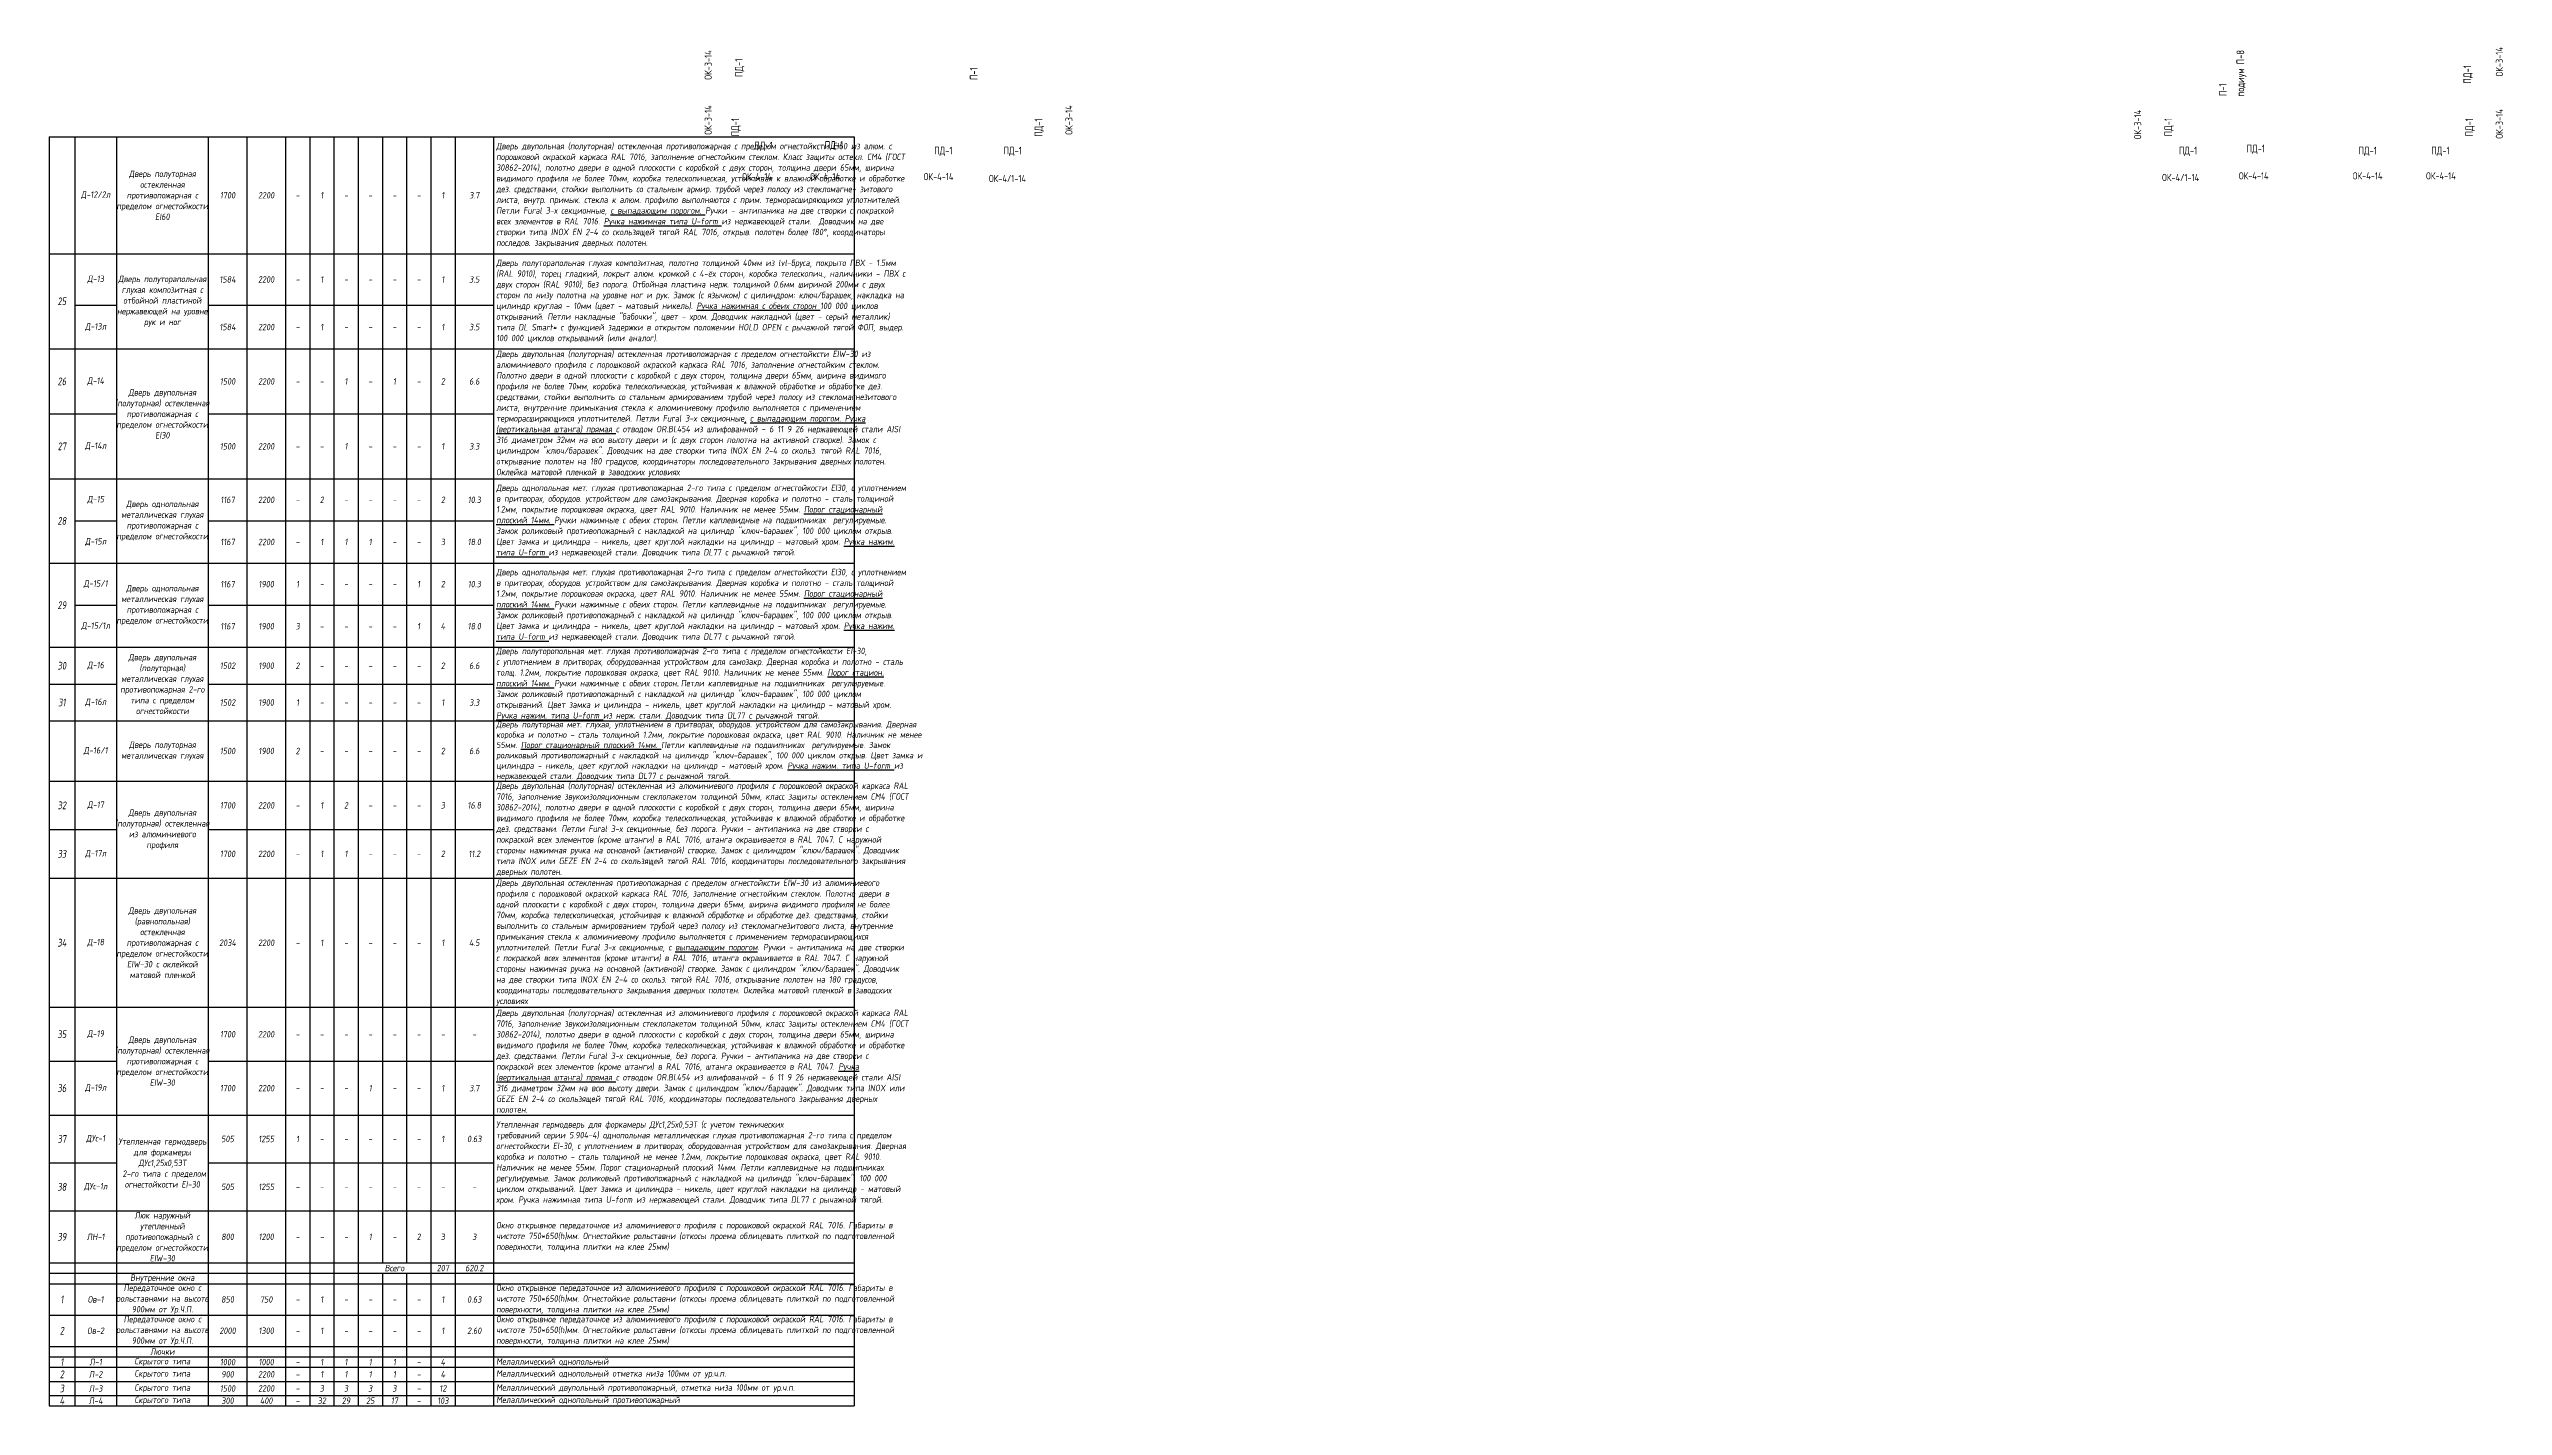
# Model space of a CAD drawing. Header units: millimetres. Extents: x -715022 to 546831, y -666141 to 947387.
# Drawn here: x 31960 to 127228, y 6939 to 59596 of the extents above; entities that cross this region are included whole.
import ezdxf
from ezdxf.enums import TextEntityAlignment as Align

# ---------------------------------------------------------------- set-up
doc = ezdxf.new("R2010")
doc.units = ezdxf.units.MM
doc.layers.add('АР_Подоконники', color=163, linetype='Continuous', lineweight=9)
doc.layers.add('Маркировка ОКОН на маркир. плане', color=7, linetype='Continuous', lineweight=18)
doc.layers.add('АР_Таблицы', color=250, linetype='Continuous')
doc.styles.add('PDF ISOCPEUR', font='isocpeur.ttf')
doc.styles.add('Архитект', font='isocpeur.ttf', dxfattribs={"width": 0.8, "oblique": 8})

msp = doc.modelspace()

# ---------------------------------------------------------------- texts
at = {"layer": 'АР_Подоконники', "color": 4, "style": 'Архитект', "width": 0.8}
for s, p in [('ПД-1', (58740.27, 58871.435)), ('подиум П-8', (117035.13, 58658.809)), ('ПД-1', (125845.96, 58613.528)), ('ПД-1', (58600.354, 56562.064)), ('ПД-1', (70377.477, 56548.61)), ('ПД-1', (114235.459, 56567.33)), ('ПД-1', (125919.456, 56557.091))]:
    msp.add_text(s, height=300, rotation=90, dxfattribs=at).set_placement(p, align=Align.MIDDLE_CENTER)
at = {"layer": 'АР_Подоконники', "color": 3, "style": 'Архитект', "width": 0.8}
for p in [(67858.106, 58638.212), (116350.963, 58017.773)]:
    msp.add_text('П-1', height=300, rotation=90, dxfattribs=at).set_placement(p, align=Align.MIDDLE_CENTER)
at = {"layer": 'АР_Подоконники', "color": 4, "style": 'Архитект', "width": 0.8}
for p in [(59700.402, 55855.241), (62431.448, 55873.933), (66677.666, 55655.682), (69369.096, 55655.682), (115003.279, 55655.682), (117635.241, 55737.077), (121975.219, 55655.682), (124804.781, 55655.682)]:
    msp.add_text('ПД-1', height=300, dxfattribs=at).set_placement(p, align=Align.MIDDLE_CENTER)
at = {"layer": 'Маркировка ОКОН на маркир. плане', "lineweight": 0, "char_height": 275.42308, "style": 'PDF ISOCPEUR'}
for s, insert, attachment_point, rotation in [('{\\W0.8;ОК-3-14}', (57410.202, 58406.7), 1, 90), ('{\\W0.8;ОК-3-14}', (126951.366, 58531.53), 1, 90), ('{\\W0.8;ОК-3-14}', (57410.202, 56270.984), 1, 90), ('{\\W0.8;ОК-3-14}', (71418.337, 56270.984), 1, 90), ('{\\W0.8;ОК-3-14}', (126951.366, 56118.868), 1, 90), ('{\\W0.8;ОК-3-14}', (112909.335, 56095.508), 1, 90), ('{\\W0.8;ОК-4-14}', (60023.62, 54507.21), 9, 359.99778736), ('{\\W0.8;ОК-4-14}', (62665.382, 54507.21), 9, 359.99778736), ('{\\W0.8;ОК-4-14}', (67069.477, 54507.21), 9, 359.99778736), ('{\\W0.8;ОК-4/1-14}', (69888.148, 54435.078), 9, 359.99778736)]:
    msp.add_mtext(s, dxfattribs=dict(at, insert=insert, attachment_point=attachment_point, rotation=rotation))
at = {"layer": 'Маркировка ОКОН на маркир. плане', "lineweight": 0, "char_height": 275.42308, "width": 798.72692, "attachment_point": 9, "rotation": 359.99778736, "style": 'PDF ISOCPEUR'}
for s, insert in [('{\\W0.8;ОК-4/1-14}', (115434.209, 54472.788)), ('{\\W0.8;ОК-4-14}', (118128.833, 54536.266)), ('{\\W0.8;ОК-4-14}', (122550.723, 54536.266)), ('{\\W0.8;ОК-4-14}', (125396.812, 54536.266))]:
    msp.add_mtext(s, dxfattribs=dict(at, insert=insert))

# ---------------------------------------------------------------- blocks, each defined once
blk = doc.blocks.new('*T2281')
at = {"layer": 'АР_Таблицы', "color": 0, "linetype": 'ByBlock', "lineweight": -2, "transparency": 16777216}
for p, q in [((0, 0), (31260, 0)), ((0, 0), (0, -49251)), ((1000, 0), (1000, -49251)), ((2619, 0), (2619, -49251)), ((6181, 0), (6181, -49251)), ((7681, 0), (7681, -49251)), ((9181, 0), (9181, -49251)), ((10121, 0), (10121, -49251)), ((11061, 0), (11061, -49251)), ((12001, 0), (12001, -49251)), ((12941, 0), (12941, -43699)), ((13881, 0), (13881, -43699)), ((14821, 0), (14821, -49251)), ((15761, 0), (15761, -49251)), ((17260, 0), (17260, -49251)), ((31260, 0), (31260, -49251)), ((0, -4534), (31260, -4534)), ((1000, -6531), (2619, -6531)), ((6181, -6531), (17260, -6531)), ((0, -8230), (31260, -8230)), ((0, -10750), (2619, -10750)), ((6181, -10750), (17260, -10750)), ((0, -13270), (31260, -13270)), ((1000, -14905), (2619, -14905)), ((6181, -14905), (17260, -14905)), ((0, -16540), (31260, -16540)), ((1000, -18175), (2619, -18175)), ((6181, -18175), (17260, -18175)), ((0, -19811), (31260, -19811)), ((0, -21237), (2619, -21237)), ((6181, -21237), (17260, -21237)), ((0, -22664), (31260, -22664)), ((0, -25003), (31260, -25003)), ((0, -26885), (2619, -26885)), ((6181, -26885), (17260, -26885)), ((0, -28767), (31260, -28767)), ((0, -33782), (31260, -33782)), ((0, -35872), (2619, -35872)), ((6181, -35872), (17260, -35872)), ((0, -37963), (31260, -37963)), ((0, -39820), (2619, -39820)), ((6181, -39820), (17260, -39820)), ((0, -41677), (31260, -41677)), ((0, -43699), (31260, -43699)), ((0, -44105), (31260, -44105)), ((0, -44511), (31260, -44511)), ((12941, -44105), (12941, -49251)), ((13881, -44105), (13881, -49251)), ((0, -45726), (31260, -45726)), ((0, -46940), (31260, -46940)), ((0, -47346), (31260, -47346)), ((0, -47752), (31260, -47752)), ((0, -48299), (31260, -48299)), ((0, -48845), (31260, -48845)), ((0, -49251), (31260, -49251))]:
    blk.add_line(p, q, dxfattribs=at)
at = {"layer": 'АР_Таблицы', "transparency": 16777216, "style": 'Архитект'}
for s, insert, char_height, width, attachment_point in [('Дверь двупольная (полуторная) остекленная противопожарная с пределом огнестойксти {\\C1;EI60} из алюм. с порошковой окраской каркаса RAL 7016, заполнение огнестойким стеклом. Класс защиты остекл. СМ4 (ГОСТ 30862-2014), полотно двери в одной плоскости с коробкой с двух сторон, толщина двери 65мм, ширина видимого профиля не более 70мм, коробка телескопическая, устойчивая к влажной обработке и обработке дез. средствами, стойки выполнить со стальным армир. трубой через полосу из стекломагне- зитового листа, внутр. примык. стекла к алюм. профилю выполняются с прим. терморасширяющихся уплотнителей. Петли Fural 3-х секционные, {\\Lс выпадающим порогом.} Ручки - {\\C1;антипаника на две створки} с покраской всех элементов в RAL 7016. {\\LРучка нажимная типа U-form} из нержавеющей стали.  Доводчик на две створки типа INOX EN 2-4 со скользящей тягой RAL 7016, открыв. полотен более 180%%D, координаторы последов. закрывания дверных полотен.', (17360, -2267), 250, 13800, 4), ('Дверь полуторная {\\C4;остекленная }противопожарная с пределом огнестойкости {\\C1;EI60}', (4400, -2267), 250, 3361.75, 5), ('Д-12/2л', (1810, -2267), 250, 1419.22, 5), ('1700', (6931, -2267), 250, 1300, 5), ('2200', (8431, -2267), 250, 1300, 5), ('-', (9651, -2267), 250, 740, 5), ('1', (10591, -2267), 250, 740, 5), ('-', (11531, -2267), 250, 740, 5), ('-', (12471, -2267), 250, 740, 5), ('-', (13411, -2267), 250, 740, 5), ('-', (14351, -2267), 250, 740, 5), ('1', (15291, -2267), 250, 740, 5), ('3.7', (16511, -2267), 250, 1299.53, 5), ('Дверь полуторапольная глухая композитная, полотно толщиной 40мм из lvl-бруса, покрыто ПВХ - 1.5мм (RAL 9010), торец гладкий, покрыт алюм. кромкой с 4-ёх сторон, коробка телескопич., наличники - ПВХ с двух сторон (RAL 9010), без порога. Отбойная пластина нерж. толщиной 0.6мм шириной 200мм с двух сторон по низу полотна на уровне ног и рук. Замок (с язычком) с цилиндром: ключ/барашек, накладка на цилиндр круглая - 10мм (цвет - матовый никель). {\\LРучка нажимная с обеих сторон} 100 000 циклов открываний. Петли накладные "бабочки", цвет - хром. Доводчик накладной (цвет - серый металлик) типа DL Smart* с функцией задержки в открытом положении HOLD OPEN с рычажной тягой ФОП, выдер. 100 000 циклов открываний (или аналог).', (17360, -6382), 250, 13800, 4), ('Д-13', (1810, -5533), 250, 1419.22, 5), ('Дверь полуторапольная {\\C5;глухая} композитная с отбойной пластиной нержавеющей на уровне рук и ног', (4400, -6382), 250, 3361.75, 5), ('1584', (6931, -5533), 250, 1300, 5), ('2200', (8431, -5533), 250, 1300, 5), ('-', (9651, -5533), 250, 740, 5), ('1', (10591, -5533), 250, 740, 5), ('-', (11531, -5533), 250, 740, 5), ('-', (12471, -5533), 250, 740, 5), ('-', (13411, -5533), 250, 740, 5), ('-', (14351, -5533), 250, 740, 5), ('1', (15291, -5533), 250, 740, 5), ('3.5', (16511, -5533), 250, 1299.53, 5), ('25', (500, -6382), 300, 800, 5), ('Д-13л', (1810, -7381), 250, 1419.22, 5), ('1584', (6931, -7381), 250, 1300, 5), ('2200', (8431, -7381), 250, 1300, 5), ('-', (9651, -7381), 250, 740, 5), ('1', (10591, -7381), 250, 740, 5), ('-', (11531, -7381), 250, 740, 5), ('-', (12471, -7381), 250, 740, 5), ('-', (13411, -7381), 250, 740, 5), ('-', (14351, -7381), 250, 740, 5), ('1', (15291, -7381), 250, 740, 5), ('3.5', (16511, -7381), 250, 1299.53, 5), ('Дверь двупольная (полуторная) остекленная противопожарная с пределом огнестойксти EIW-30 из алюминиевого профиля с порошковой окраской каркаса RAL 7016, заполнение огнестойким стеклом. Полотно двери в одной плоскости с коробкой с двух сторон, толщина двери 65мм, ширина видимого профиля не более 70мм, коробка телескопическая, устойчивая к влажной обработке и обработке дез. средствами, стойки выполнить со стальным армированием трубой через полосу из стекломагнезитового листа, внутренние примыкания стекла к алюминиевому профилю выполняется с применением терморасширяющихся уплотнителей. Петли Fural 3-х секционные{\\L, с выпадающим порогом.} {\\LРучка (вертикальная штанга) прямая} с отводом OR.BI.454 из шлифованной - 6 11 9 26 нержавеющей стали AISI 316 диаметром 32мм на всю высоту двери и (с двух сторон полотна на активной створке). Замок с цилиндром "ключ/барашек". Доводчик на две створки типа INOX EN 2-4 со скольз. тягой RAL 7016, открывание полотен на 180 градусов, координаторы последовательного закрывания дверных полотен. Оклейка матовой пленкой в заводских условиях', (17360, -10750), 250, 13800, 4), ('26', (500, -9490), 300, 800, 5), ('Д-14', (1810, -9490), 250, 1419.22, 5), ('1500', (6931, -9490), 250, 1300, 5), ('2200', (8431, -9490), 250, 1300, 5), ('-', (9651, -9490), 250, 740, 5), ('-', (10591, -9490), 250, 740, 5), ('1', (11531, -9490), 250, 740, 5), ('-', (12471, -9490), 250, 740, 5), ('1', (13411, -9490), 250, 740, 5), ('-', (14351, -9490), 250, 740, 5), ('2', (15291, -9490), 250, 740, 5), ('6.6', (16511, -9490), 250, 1299.53, 5), ('Дверь двупольная (полуторная) {\\C4;остекленная }противопожарная с пределом огнестойкости {\\C1;EI30}', (4400, -10750), 250, 3361.75, 5), ('27', (500, -12010), 300, 800, 5), ('Д-14л', (1810, -12010), 250, 1419.22, 5), ('1500', (6931, -12010), 250, 1300, 5), ('2200', (8431, -12010), 250, 1300, 5), ('-', (9651, -12010), 250, 740, 5), ('-', (10591, -12010), 250, 740, 5), ('1', (11531, -12010), 250, 740, 5), ('-', (12471, -12010), 250, 740, 5), ('-', (13411, -12010), 250, 740, 5), ('-', (14351, -12010), 250, 740, 5), ('1', (15291, -12010), 250, 740, 5), ('3.3', (16511, -12010), 250, 1299.53, 5), ('Д-15', (1810, -14087), 250, 1419.22, 5), ('Дверь однопольная {\\C5;металлическая} глухая\\Pпротивопожарная с пределом огнестойкости ', (4400, -14905), 250, 3361.75, 5), ('1167', (6931, -14087), 250, 1300, 5), ('2200', (8431, -14087), 250, 1300, 5), ('-', (9651, -14087), 250, 740, 5), ('2', (10591, -14087), 250, 740, 5), ('-', (11531, -14087), 250, 740, 5), ('-', (12471, -14087), 250, 740, 5), ('-', (13411, -14087), 250, 740, 5), ('-', (14351, -14087), 250, 740, 5), ('2', (15291, -14087), 250, 740, 5), ('10.3', (16511, -14087), 250, 1299.53, 5), ('\\A1;Дверь однопольная мет. глухая противопожарная 2-го типа с пределом огнестойкости {\\C1;EI30}, с уплотнением в притворах, оборудов. устройством для самозакрывания. Дверная коробка и полотно - сталь толщиной 1.2мм, покрытие порошковая окраска, цвет RAL 9010. Наличник не менее 55мм. {\\LПорог стационарный плоский 14мм. \\l\\C5;Ручки нажимные с обеих сторон.} Петли каплевидные на подшипниках  регулируемые. Замок роликовый противопожарный с накладкой на цилиндр "ключ-{\\A0;барашек}", 100 000 циклом открыв. Цвет замка и цилиндра - никель, цвет круглой накладки на цилиндр - матовый хром. {\\LРучка нажим. типа U-form} из нержавеющей стали. Доводчик типа DL77 с рычажной тягой.', (17360, -14905), 250, 13800, 4), ('28', (500, -14905), 300, 800, 5), ('Д-15л', (1810, -15722), 250, 1419.22, 5), ('1167', (6931, -15722), 250, 1300, 5), ('2200', (8431, -15722), 250, 1300, 5), ('-', (9651, -15722), 250, 740, 5), ('1', (10591, -15722), 250, 740, 5), ('1', (11531, -15722), 250, 740, 5), ('1', (12471, -15722), 250, 740, 5), ('-', (13411, -15722), 250, 740, 5), ('-', (14351, -15722), 250, 740, 5), ('3', (15291, -15722), 250, 740, 5), ('18.0', (16511, -15722), 250, 1299.53, 5), ('\\A1;Дверь однопольная мет. глухая противопожарная 2-го типа с пределом огнестойкости {\\C1;EI30}, с уплотнением в притворах, оборудов. устройством для самозакрывания. Дверная коробка и полотно - сталь толщиной 1.2мм, покрытие порошковая окраска, цвет RAL 9010. Наличник не менее 55мм. {\\LПорог стационарный плоский 14мм. \\l\\C5;Ручки нажимные с обеих сторон.} Петли каплевидные на подшипниках  регулируемые. Замок роликовый противопожарный с накладкой на цилиндр "ключ-{\\A0;барашек}", 100 000 циклом открыв. Цвет замка и цилиндра - никель, цвет круглой накладки на цилиндр - матовый хром. {\\LРучка нажим. типа U-form} из нержавеющей стали. Доводчик типа DL77 с рычажной тягой.', (17360, -18175), 250, 13800, 4), ('29', (500, -18175), 300, 800, 5), ('Д-15/1', (1810, -17358), 250, 1419.22, 5), ('Дверь однопольная {\\C5;металлическая} глухая\\Pпротивопожарная с пределом огнестойкости ', (4400, -18175), 250, 3361.75, 5), ('1167', (6931, -17358), 250, 1300, 5), ('1900', (8431, -17358), 250, 1300, 5), ('1', (9651, -17358), 250, 740, 5), ('-', (10591, -17358), 250, 740, 5), ('-', (11531, -17358), 250, 740, 5), ('-', (12471, -17358), 250, 740, 5), ('-', (13411, -17358), 250, 740, 5), ('1', (14351, -17358), 250, 740, 5), ('2', (15291, -17358), 250, 740, 5), ('10.3', (16511, -17358), 250, 1299.53, 5), ('Д-15/1л', (1810, -18993), 250, 1419.22, 5), ('1167', (6931, -18993), 250, 1300, 5), ('1900', (8431, -18993), 250, 1300, 5), ('3', (9651, -18993), 250, 740, 5), ('-', (10591, -18993), 250, 740, 5), ('-', (11531, -18993), 250, 740, 5), ('-', (12471, -18993), 250, 740, 5), ('-', (13411, -18993), 250, 740, 5), ('1', (14351, -18993), 250, 740, 5), ('4', (15291, -18993), 250, 740, 5), ('18.0', (16511, -18993), 250, 1299.53, 5), ('\\A1;Дверь полуторопольная мет. глухая противопожарная 2-го типа с пределом огнестойкости {\\A0;\\C1;EI-30},\\Pс уплотнением в притворах, оборудованная устройством для самозакр. Дверная коробка и полотно - сталь толщ. 1.2мм, покрытие порошковая окраска, цвет RAL 9010. Наличник не менее 55мм. {\\LПорог стацион. плоский 14мм.} {\\C5;Ручки нажимные с обеих сторон\\A0;\\fTimes New Roman|b0|i0|c204|p18;\\C28;\\c855309;. }Петли каплевидные на подшипниках  регулируемые. Замок роликовый противопожарный с накладкой на цилиндр "ключ-{\\A0;барашек}", 100 000 циклом открываний. Цвет замка и цилиндра - никель, цвет круглой накладки на цилиндр - матовый хром. {\\LРучка нажим. типа U-form }из нерж. стали. Доводчик типа DL77 с рычажной тягой.', (17360, -21237), 250, 13800, 4), ('30', (500, -20524), 300, 800, 5), ('Д-16', (1810, -20524), 250, 1419.22, 5), ('Дверь двупольная (полуторная) {\\C5;металлическая} глухая противопожарная 2-го типа с пределом огнестойкости ', (4400, -21237), 250, 3361.75, 5), ('1502', (6931, -20524), 250, 1300, 5), ('1900', (8431, -20524), 250, 1300, 5), ('2', (9651, -20524), 250, 740, 5), ('-', (10591, -20524), 250, 740, 5), ('-', (11531, -20524), 250, 740, 5), ('-', (12471, -20524), 250, 740, 5), ('-', (13411, -20524), 250, 740, 5), ('-', (14351, -20524), 250, 740, 5), ('2', (15291, -20524), 250, 740, 5), ('6.6', (16511, -20524), 250, 1299.53, 5), ('31', (500, -21951), 300, 800, 5), ('Д-16л', (1810, -21951), 250, 1419.22, 5), ('1502', (6931, -21951), 250, 1300, 5), ('1900', (8431, -21951), 250, 1300, 5), ('1', (9651, -21951), 250, 740, 5), ('1', (15291, -21951), 250, 740, 5), ('3.3', (16511, -21951), 250, 1299.53, 5), ('-', (10591, -21951), 250, 740, 5), ('-', (11531, -21951), 250, 740, 5), ('-', (12471, -21951), 250, 740, 5), ('-', (13411, -21951), 250, 740, 5), ('-', (14351, -21951), 250, 740, 5), ('\\A1;Дверь полуторная мет. глухая, уплотнением в притворах, оборудов. устройством для самозакрывания. Дверная коробка и полотно - сталь толщиной 1.2мм, покрытие порошковая окраска, цвет RAL 9010. Наличник не менее 55мм. {\\LПорог стационарный плоский 14мм.} Петли каплевидные на подшипниках  регулируемые. Замок роликовый противопожарный с накладкой на цилиндр "ключ-{\\A0;барашек}", 100 000 циклом открыв. Цвет замка и цилиндра - никель, цвет круглой накладки на цилиндр - матовый хром. {\\LРучка нажим. типа U-form} из нержавеющей стали. Доводчик типа DL77 с рычажной тягой.', (17360, -23834), 240, 13800, 4), ('Д-16/1', (1810, -23834), 250, 1419.22, 5), ('Дверь полуторная {\\C5;металлическая} глухая ', (4400, -23834), 250, 3361.75, 5), ('1500', (6931, -23834), 250, 1300, 5), ('1900', (8431, -23834), 250, 1300, 5), ('2', (9651, -23834), 250, 740, 5), ('2', (15291, -23834), 250, 740, 5), ('6.6', (16511, -23834), 250, 1299.53, 5), ('-', (10591, -23834), 250, 740, 5), ('-', (11531, -23834), 250, 740, 5), ('-', (12471, -23834), 250, 740, 5), ('-', (13411, -23834), 250, 740, 5), ('-', (14351, -23834), 250, 740, 5), ('Дверь двупольная (полуторная) остекленная из алюминиевого профиля с порошковой окраской каркаса RAL 7016, заполнение звукоизоляционным стеклопакетом толщиной 50мм, класс защиты остеклением СМ4 (ГОСТ 30862-2014), полотно двери в одной плоскости с коробкой с двух сторон, толщина двери 65мм, ширина видимого профиля не более 70мм, коробка телескопическая,{\\C5; }устойчивая к влажной обработке и обработке дез. средствами. Петли Fural 3-х секционные, без порога. Ручки - {\\C1;антипаника на две створки }с покраской всех элементов (кроме штанги) в RAL 7016, штанга окрашивается в RAL 7047. {\\C5;С наружной стороны нажимная ручка на основной (активной) створке\\fTimes New Roman|b0|i0|c204|p18;\\C28;\\c855309;.} Замок с цилиндром "ключ/барашек". Доводчик типа INOX или GEZE EN 2-4 со скользящей тягой RAL 7016, координаторы последовательного закрывания дверных полотен.', (17360, -26885), 250, 13800, 4), ('32', (500, -25944), 300, 800, 5), ('Д-17', (1810, -25944), 250, 1419.22, 5), ('Дверь двупольная (полуторная) {\\C4;остекленная }из алюминиевого профиля', (4400, -26885), 250, 3361.75, 5), ('1700', (6931, -25944), 250, 1300, 5), ('2200', (8431, -25944), 250, 1300, 5), ('-', (9651, -25944), 250, 740, 5), ('1', (10591, -25944), 250, 740, 5), ('2', (11531, -25944), 250, 740, 5), ('-', (12471, -25944), 250, 740, 5), ('-', (13411, -25944), 250, 740, 5), ('-', (14351, -25944), 250, 740, 5), ('3', (15291, -25944), 250, 740, 5), ('16.8', (16511, -25944), 250, 1299.53, 5), ('33', (500, -27826), 300, 800, 5), ('Д-17л', (1810, -27826), 250, 1419.22, 5), ('1700', (6931, -27826), 250, 1300, 5), ('2200', (8431, -27826), 250, 1300, 5), ('-', (9651, -27826), 250, 740, 5), ('1', (10591, -27826), 250, 740, 5), ('1', (11531, -27826), 250, 740, 5), ('-', (12471, -27826), 250, 740, 5), ('-', (13411, -27826), 250, 740, 5), ('-', (14351, -27826), 250, 740, 5), ('2', (15291, -27826), 250, 740, 5), ('11.2', (16511, -27826), 250, 1299.53, 5), ('Дверь двупольная остекленная противопожарная с пределом огнестойксти {\\C1;EIW-30} из алюминиевого профиля с порошковой окраской каркаса RAL 7016, заполнение огнестойким стеклом. Полотно двери в одной плоскости с коробкой с двух сторон, толщина двери 65мм, ширина видимого профиля не более 70мм, коробка телескопическая, устойчивая к влажной обработке и обработке дез. средствами, стойки выполнить со стальным армированием трубой через полосу из стекломагнезитового листа, внутренние примыкания стекла к алюминиевому профилю выполняется с применением терморасширяющихся уплотнителей. Петли Fural 3-х секционные, с {\\Lвыпадающим порогом}. Ручки - {\\C1;антипаника на две створки }с покраской всех элементов (кроме штанги) в RAL 7016, штанга окрашивается в RAL 7047. {\\C5;С наружной стороны нажимная ручка на основной (активной) створке\\fTimes New Roman|b0|i0|c204|p18;\\C28;\\c855309;.} Замок с цилиндром "ключ/барашек". Доводчик на две створки типа INOX EN 2-4 со скольз. тягой RAL 7016, открывание полотен на 180 градусов, координаторы последовательного закрывания дверных полотен. Оклейка матовой пленкой в заводских условиях', (17360, -31275), 250, 13800, 4), ('Дверь двупольная (равнопольная) {\\C4;остекленная }противопожарная с пределом огнестойкости {\\C1;EIW-30 \\C5;с оклейкой матовой пленкой}', (4400, -31275), 250, 3361.75, 5), ('34', (500, -31275), 300, 800, 5), ('Д-18', (1810, -31275), 250, 1419.22, 5), ('2034', (6931, -31275), 250, 1300, 5), ('2200', (8431, -31275), 250, 1300, 5), ('-', (9651, -31275), 250, 740, 5), ('1', (10591, -31275), 250, 740, 5), ('-', (11531, -31275), 250, 740, 5), ('-', (12471, -31275), 250, 740, 5), ('-', (13411, -31275), 250, 740, 5), ('-', (14351, -31275), 250, 740, 5), ('1', (15291, -31275), 250, 740, 5), ('4.5', (16511, -31275), 250, 1299.53, 5), ('{\\C256;\\c0;Дверь двупольная (полуторная) остекленная из алюминиевого профиля с порошковой окраской каркаса RAL 7016, заполнение звукоизоляционным стеклопакетом толщиной 50мм, класс защиты остеклением СМ4 (ГОСТ 30862-2014), полотно двери в одной плоскости с коробкой с двух сторон, толщина двери 65мм, ширина видимого профиля не более 70мм, коробка телескопическая, устойчивая к влажной обработке и обработке дез. средствами. Петли Fural 3-х секционные, без порога. Ручки - антипаника на две створки с покраской всех элементов (кроме штанги) в RAL 7016, штанга окрашивается в RAL 7047. \\LРучка (вертикальная штанга) прямая\\l с отводом OR.BI.454 из шлифованной - 6 11 9 26 нержавеющей стали AISI 316 диаметром 32мм на всю высоту двери. Замок с цилиндром "ключ/барашек". Доводчик типа INOX или GEZE EN 2-4 со скользящей тягой RAL 7016, координаторы последовательного закрывания дверных полотен.}', (17360, -35872), 250, 13800, 4), ('35', (500, -34827), 300, 800, 5), ('Д-19', (1810, -34827), 250, 1419.22, 5), ('Дверь двупольная (полуторная) {\\C4;остекленная }противопожарная с пределом огнестойкости {\\C1;EIW-30}', (4400, -35872), 250, 3361.75, 5), ('1700', (6931, -34827), 250, 1300, 5), ('2200', (8431, -34827), 250, 1300, 5), ('-', (9651, -34827), 250, 740, 5), ('-', (10591, -34827), 250, 740, 5), ('-', (11531, -34827), 250, 740, 5), ('-', (12471, -34827), 250, 740, 5), ('-', (13411, -34827), 250, 740, 5), ('-', (14351, -34827), 250, 740, 5), ('-', (15291, -34827), 250, 740, 5), ('-', (16511, -34827), 250, 1299.53, 5), ('36', (500, -36918), 300, 800, 5), ('Д-19л', (1810, -36918), 250, 1419.22, 5), ('1700', (6931, -36918), 250, 1300, 5), ('2200', (8431, -36918), 250, 1300, 5), ('-', (9651, -36918), 250, 740, 5), ('-', (10591, -36918), 250, 740, 5), ('-', (11531, -36918), 250, 740, 5), ('{\\C5;1}', (12471, -36918), 250, 740, 5), ('-', (13411, -36918), 250, 740, 5), ('-', (14351, -36918), 250, 740, 5), ('1', (15291, -36918), 250, 740, 5), ('{\\C5;3.7}', (16511, -36918), 250, 1299.53, 5), ('37', (500, -38891), 300, 800, 5), ('ДУс-1', (1810, -38891), 250, 1419.22, 5), ('Утепленная гермодверь для форкамеры \\PДУс1,25х0,5ЭТ\\P 2-го типа с пределом огнестойкости{\\C1; EI-30}', (4400, -39820), 250, 3361.75, 5), ('505', (6931, -38891), 250, 1300, 5), ('1255', (8431, -38891), 250, 1300, 5), ('1', (9651, -38891), 250, 740, 5), ('-', (10591, -38891), 250, 740, 5), ('-', (11531, -38891), 250, 740, 5), ('-', (12471, -38891), 250, 740, 5), ('-', (13411, -38891), 250, 740, 5), ('-', (14351, -38891), 250, 740, 5), ('1', (15291, -38891), 250, 740, 5), ('0.63', (16511, -38891), 250, 1299.53, 5), ('Утепленная гермодверь для форкамеры ДУс1,25х0,5ЭТ (с учетом технических\\Pтребований серии 5.904-4{\\A1;) однопольная металлическая глухая} {\\A1;противопожарная 2-го типа с пределом огнестойкости \\C1;EI-30\\C256;, с уплотнением в притворах, оборудованная устройством для самозакрывания. Дверная коробка и полотно - сталь толщиной не менее 1.2мм, покрытие порошковая окраска, цвет RAL 9010. Наличник не менее 55мм. Порог стационарный плоский 14мм. Петли каплевидные на подшипниках  регулируемые. Замок роликовый противопожарный с накладкой на цилиндр "ключ-}барашек{\\A1;", 100 000 циклом открываний. Цвет замка и цилиндра - никель, цвет круглой накладки на цилиндр - матовый хром. Ручка нажимная типа U-form из нержавеющей стали. Доводчик типа DL77 с рычажной тягой.}', (17360, -39820), 250, 13800, 4), ('38', (500, -40749), 300, 800, 5), ('ДУс-1л', (1810, -40749), 250, 1419.22, 5), ('505', (6931, -40749), 250, 1300, 5), ('1255', (8431, -40749), 250, 1300, 5), ('-', (9651, -40749), 300, 740, 5), ('-', (10591, -40749), 250, 740, 5), ('-', (11531, -40749), 250, 740, 5), ('-', (12471, -40749), 250, 740, 5), ('-', (13411, -40749), 250, 740, 5), ('-', (14351, -40749), 250, 740, 5), ('-', (15291, -40749), 250, 740, 5), ('-', (16511, -40749), 250, 1299.53, 5), ('Люк наружный утепленный{\\C4; }противопожарный с пределом огнестойкости {\\C1;EIW-30\\P}', (4400, -42688), 250, 3461.75, 5), ('39', (500, -42688), 300, 800, 5), ('ЛН-1', (1810, -42688), 250, 1419.22, 5), ('800', (6931, -42688), 250, 1300, 5), ('1200', (8431, -42688), 250, 1300, 5), ('-', (9651, -42688), 250, 740, 5), ('-', (10591, -42688), 300, 740, 5), ('-', (11531, -42688), 250, 740, 5), ('1', (12471, -42688), 250, 740, 5), ('-', (13411, -42688), 250, 740, 5), ('2', (14351, -42688), 250, 740, 5), ('3', (15291, -42688), 250, 740, 5), ('3', (16511, -42688), 250, 1299.53, 5), ('Окно открывное передаточное из алюминиевого профиля с порошковой окраской RAL 7016. Габариты в чистоте 750*650(h)мм. Огнестойкие рольставни (откосы проема облицевать плиткой по подготовленной поверхности, толщина плитки на клее 25мм)', (17360, -42688), 250, 13800, 4), ('Всего', (13411, -43902), 250, 2619.99, 5), ('207', (15291, -43902), 250, 740, 5), ('620.2', (16511, -43902), 250, 1299.53, 5), ('Передаточное окно с рольставнями на высоте 900мм от Ур.Ч.П.', (4400, -45118), 250, 3361.75, 5), ('Внутренние окна', (4400, -44308), 250, 3361.75, 5), ('Окно открывное передаточное из алюминиевого профиля с порошковой окраской RAL 7016. Габариты в чистоте 750*650(h)мм. Огнестойкие рольставни (откосы проема облицевать плиткой по подготовленной поверхности, толщина плитки на клее 25мм)', (17360, -45118), 250, 13800, 4), ('1', (500, -45118), 300, 800, 5), ('Ов-1', (1810, -45118), 250, 1419.22, 5), ('850', (6931, -45118), 250, 1300, 5), ('750', (8431, -45118), 250, 1300, 5), ('-', (9651, -45118), 250, 740, 5), ('1', (10591, -45118), 250, 740, 5), ('-', (11531, -45118), 250, 740, 5), ('-', (12471, -45118), 250, 740, 5), ('-', (13411, -45118), 250, 740, 5), ('-', (14351, -45118), 250, 740, 5), ('1', (15291, -45118), 250, 740, 5), ('0.63', (16511, -45118), 250, 1299.53, 5), ('2', (500, -46333), 300, 800, 5), ('Ов-2', (1810, -46333), 250, 1419.22, 5), ('Передаточное окно с рольставнями на высоте 900мм от Ур.Ч.П.', (4400, -46333), 250, 3361.75, 5), ('2000', (6931, -46333), 250, 1300, 5), ('1300', (8431, -46333), 250, 1300, 5), ('-', (9651, -46333), 250, 740, 5), ('1', (10591, -46333), 250, 740, 5), ('-', (11531, -46333), 250, 740, 5), ('-', (12471, -46333), 250, 740, 5), ('-', (13411, -46333), 250, 740, 5), ('-', (14351, -46333), 250, 740, 5), ('1', (15291, -46333), 250, 740, 5), ('2.60', (16511, -46333), 250, 1299.53, 5), ('Окно открывное передаточное из алюминиевого профиля с порошковой окраской RAL 7016. Габариты в чистоте 750*650(h)мм. Огнестойкие рольставни (откосы проема облицевать плиткой по подготовленной поверхности, толщина плитки на клее 25мм)', (17360, -46333), 250, 13800, 4), ('1', (500, -47549), 300, 800, 5), ('Л-1', (1810, -47549), 250, 1419.22, 5), ('Скрытого типа', (4400, -47549), 250, 3361.75, 5), ('Лючки', (4400, -47143), 250, 3361.75, 5), ('1000', (6931, -47549), 250, 1300, 5), ('1000', (8431, -47549), 250, 1300, 5), ('-', (9651, -47549), 250, 740, 5), ('1', (10591, -47549), 250, 740, 5), ('1', (11531, -47549), 250, 740, 5), ('1', (12471, -47549), 250, 740, 5), ('1', (13411, -47549), 250, 740, 5), ('-', (14351, -47549), 250, 740, 5), ('4', (15291, -47549), 250, 740, 5), ('Мелаллический однопольный', (17360, -47549), 250, 13800, 4), ('3', (500, -48572), 300, 800, 5), ('2', (500, -48025), 300, 800, 5), ('Л-3', (1810, -48572), 250, 1419.22, 5), ('Л-2', (1810, -48025), 250, 1419.22, 5), ('Скрытого типа', (4400, -48025), 250, 3361.75, 5), ('Скрытого типа', (4400, -48572), 250, 3361.75, 5), ('1500', (6931, -48572), 250, 1300, 5), ('900', (6931, -48025), 250, 1300, 5), ('2200', (8431, -48025), 250, 1300, 5), ('2200', (8431, -48572), 250, 1300, 5), ('-', (9651, -48025), 250, 740, 5), ('-', (9651, -48572), 250, 740, 5), ('3', (10591, -48572), 250, 740, 5), ('1', (10591, -48025), 250, 740, 5), ('3', (11531, -48572), 250, 740, 5), ('1', (11531, -48025), 250, 740, 5), ('3', (12471, -48572), 250, 740, 5), ('1', (12471, -48025), 250, 740, 5), ('3', (13411, -48572), 250, 740, 5), ('1', (13411, -48025), 250, 740, 5), ('-', (14351, -48025), 250, 740, 5), ('-', (14351, -48572), 250, 740, 5), ('12', (15291, -48572), 250, 740, 5), ('4', (15291, -48025), 250, 740, 5), ('Мелаллический однопольный отметка низа 100мм от ур.ч.п.', (17360, -48025), 250, 13800, 4), ('Мелаллический двупольный противопожарный, отметка низа 100мм от ур.ч.п.', (17360, -48572), 250, 13800, 4), ('4', (500, -49048), 300, 800, 5), ('Л-4', (1810, -49048), 250, 1419.22, 5), ('Скрытого типа', (4400, -49048), 250, 3361.75, 5), ('300', (6931, -49048), 250, 1300, 5), ('400', (8431, -49048), 250, 1300, 5), ('-', (9651, -49048), 250, 740, 5), ('32', (10591, -49048), 250, 740, 5), ('29', (11531, -49048), 250, 740, 5), ('25', (12471, -49048), 250, 740, 5), ('17', (13411, -49048), 250, 740, 5), ('-', (14351, -49048), 250, 740, 5), ('103', (15291, -49048), 250, 740, 5), ('Мелаллический однопольный противопожарный', (17360, -49048), 250, 13800, 4)]:
    blk.add_mtext(s, dxfattribs=dict(at, insert=insert, char_height=char_height, width=width, attachment_point=attachment_point))

# ---------------------------------------------------------------- block references
msp.add_blockref('*T2281', (31960.491, 56190.5))

msp.set_redraw_order([(e.dxf.handle, doc.entitydb.next_handle()) for e in msp.query("TEXT MTEXT ATTDEF DIMENSION ARC_DIMENSION")])  # texts and dimensions are drawn at this point

doc.saveas('drawing.dxf')
